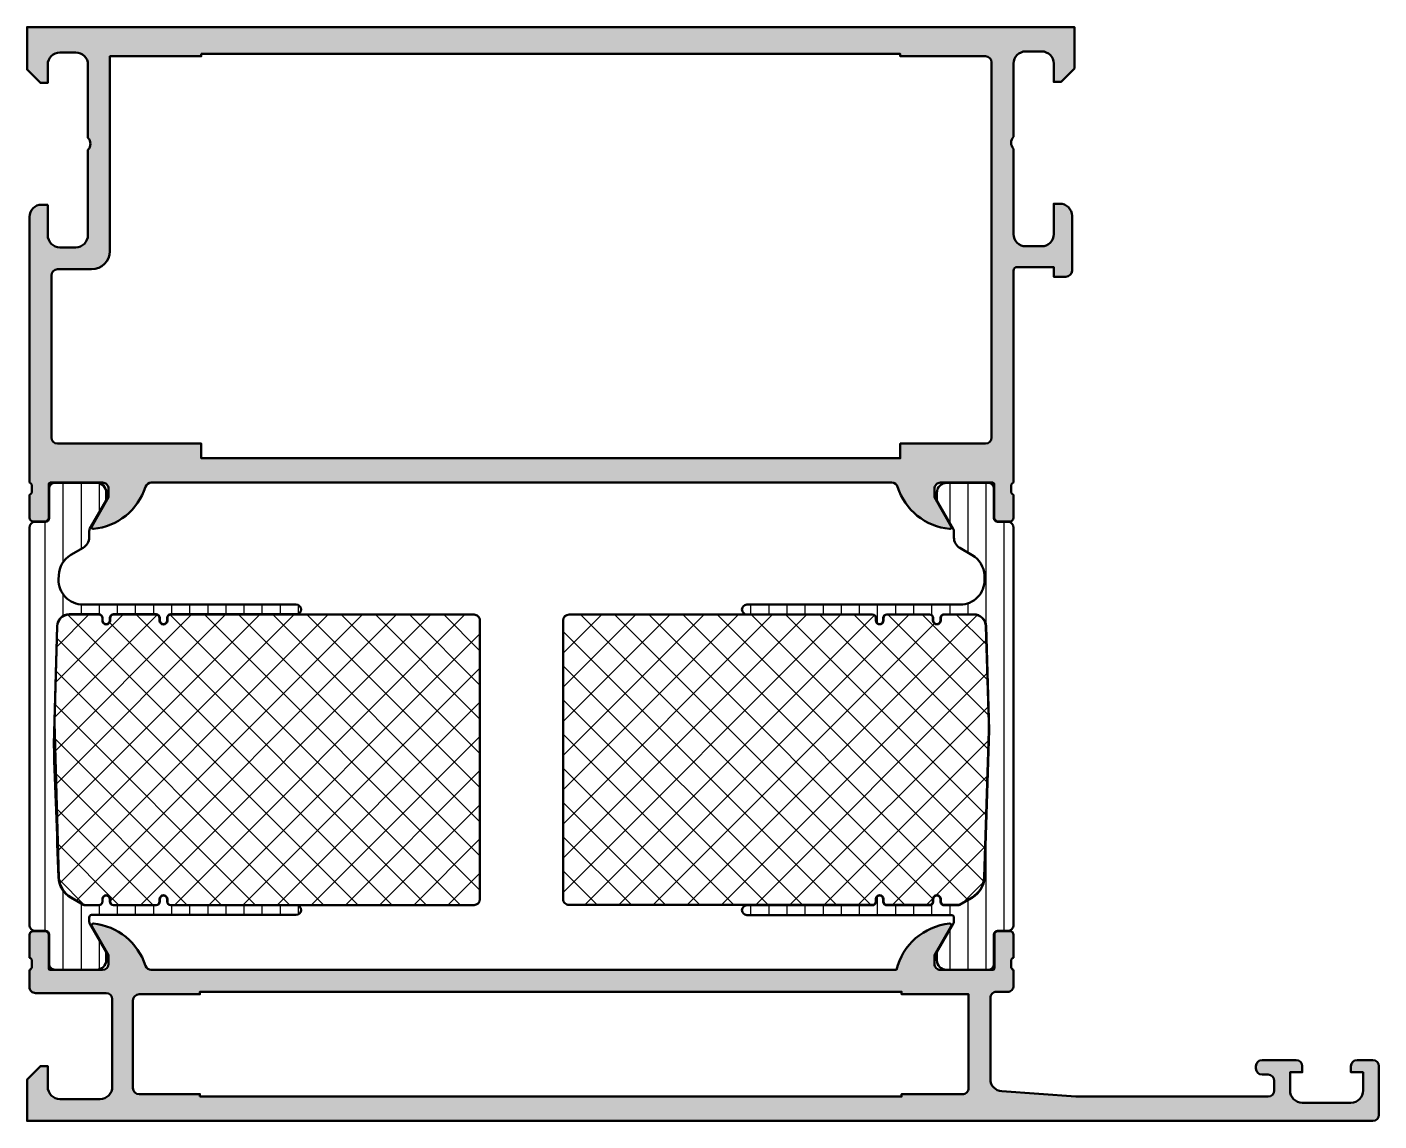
# Model space of a CAD drawing. Extents: x 0 to 111, y 0 to 90.
import ezdxf

# ---------------------------------------------------------------- set-up
doc = ezdxf.new("R2010")
doc.units = 0
for name, color, linetype, lineweight in [('0S-Alu contour', 7, 'Continuous', 50), ('0S-Alu hatch', 252, 'Continuous', 25), ('0S-Plastic contour', 254, 'Continuous', 50), ('0S-Plastic hatch', 253, 'Continuous', 25), ('0S-PT contour', 91, 'Continuous', 50), ('0S-PT hatch', 103, 'Continuous', 25)]:
    doc.layers.add(name, color=color, linetype=linetype, lineweight=lineweight)
pattern_1 = [(135, (0, 0), (-1.403165018917055, -1.403165018917055), []), (225, (0, 0), (1.403165018917055, -1.403165018917055), [])]
pattern_2 = [(90, (0, 0), (-1.4859, 0), [])]

# ---------------------------------------------------------------- blocks, each defined once
blk = doc.blocks.new('439180__CBE92415_C731_4061_A9BF_A82C3D3294A5_')
at = {"layer": '0S-PT hatch'}
h = blk.add_hatch(dxfattribs=at)
h.set_pattern_fill('ANSI37', color=256, scale=0.625, angle=90, style=0)
h.set_pattern_definition(pattern_1)
edge = h.paths.add_edge_path()
edge.add_arc((44.50010204430747, 41.09009735108887), 0.480000000000004, 90, 180)
edge.add_line((44.02010204430747, 41.09009735108887), (44.02010204430746, 18.2100973510888))
edge.add_arc((44.50010204430745, 18.2100973510888), 0.4799999999999969, 180, 270.0000000000008)
edge.add_line((44.50010204430746, 17.7300973510888), (69.40057523683448, 17.7300973510888))
edge.add_arc((69.40057523683448, 18.01009735108878), 0.2799999999999798, 269.9999999999971, 360)
edge.add_line((69.68057523683447, 18.01009735108878), (69.68057523683446, 18.21009735108876))
edge.add_ellipse((70.00057523683448, 18.21009735108873), major_axis=(-0.3200000000000216, 0), ratio=1, start_angle=180, end_angle=360, ccw=False)
edge.add_line((70.3205752368345, 18.2100973510887), (70.32057523683444, 18.01009735108899))
edge.add_arc((70.60057523683449, 18.0100973510889), 0.2800000000000438, 180, 269.9999999999971)
edge.add_line((70.60057523683447, 17.73009735108885), (74.10010224706438, 17.73009735108883))
edge.add_arc((74.10010224706441, 18.01009711256868), 0.2799997614798499, 269.9999999999971, 360)
edge.add_line((74.38010200854427, 18.0100971125687), (74.38010200854423, 18.21009711256861))
edge.add_ellipse((74.70010200854423, 18.21009711256859), major_axis=(-0.3200000000000216, 0), ratio=1, start_angle=180, end_angle=360, ccw=False)
edge.add_line((75.02010200854427, 18.21009711256856), (75.02010200854421, 18.01009711256876))
edge.add_arc((75.30010177002409, 18.01009711256868), 0.2799997614798713, 180, 269.9999999999971)
edge.add_line((75.30010177002407, 17.73009735108881), (76.46420317770217, 17.7300973510888))
edge.add_arc((76.4642031777022, 17.91009735072018), 0.1799999996313808, 269.999999999991, 299.9999946536829)
edge.add_line((76.55420316297217, 17.75421276996024), (77.5910056623737, 18.35281084309322))
edge.add_arc((76.60100582623764, 20.06754122827598), 1.979999992277381, 299.9999946536928, 358.2777913498891)
edge.add_line((78.58011142475274, 20.00803493159574), (78.97473175360605, 32.03275570889099))
edge.add_arc((69.000101562498, 32.36009735108833), 9.98000000000404, 358.1203748410039, 361.841750547219)
edge.add_line((78.9749459591177, 32.68084532583667), (78.71695718655997, 40.62224772644973))
edge.add_arc((77.73748801224716, 40.5901007745992), 0.9799965764951938, 1.879817944930423, 90.0001927834303)
edge.add_line((77.73748471484718, 41.57009735108885), (75.30010156250194, 41.57009735108888))
edge.add_arc((75.30010156250195, 41.2900973510889), 0.2799999999999869, 90.00000000000291, 180)
edge.add_line((75.02010156250196, 41.2900973510889), (75.02010156250196, 41.09009735108887))
edge.add_ellipse((74.70010156250198, 41.09009735108886), major_axis=(-0.3199999999999932, 0), ratio=1, start_angle=0, end_angle=180, ccw=False)
edge.add_line((74.38010156250199, 41.09009735108883), (74.380101562502, 41.29009735108884))
edge.add_arc((74.100101562502, 41.29009735108886), 0.2799999999999869, 0, 89.9999999999971)
edge.add_line((74.10010156250203, 41.57009735108885), (70.60057523683442, 41.57009735108885))
edge.add_arc((70.6005752368344, 41.29009735108886), 0.2799999999999869, 89.9999999999971, 180)
edge.add_line((70.32057523683442, 41.29009735108886), (70.32057523683444, 41.09009735108886))
edge.add_ellipse((70.00057523683445, 41.09009735108886), major_axis=(-0.3199999999999932, 0), ratio=1, start_angle=0, end_angle=180, ccw=False)
edge.add_line((69.68057523683446, 41.09009735108886), (69.68057523683446, 41.29009735108886))
edge.add_arc((69.40057523683446, 41.29009735108887), 0.2800000000000011, 0, 89.9999999999971)
edge.add_line((69.40057523683447, 41.57009735108887), (44.50010204430747, 41.57009735108887))
at = {"layer": '0S-PT contour', "color": 7}
for points in [[(44.02010204430747, 41.09009735108887), (44.02010204430746, 18.2100973510888)], [(69.40057523683447, 41.57009735108887), (44.50010204430747, 41.57009735108887)], [(69.68057523683446, 41.09009735108886), (69.68057523683446, 41.29009735108886)], [(70.32057523683442, 41.29009735108886), (70.32057523683444, 41.09009735108886)], [(74.10010156250203, 41.57009735108885), (70.60057523683442, 41.57009735108885)], [(74.38010156250199, 41.09009735108883), (74.380101562502, 41.29009735108884)], [(75.02010156250196, 41.2900973510889), (75.02010156250196, 41.09009735108887)], [(77.73748471484718, 41.57009735108885), (75.30010156250194, 41.57009735108888)], [(78.9749459591177, 32.68084532583667), (78.71695718655997, 40.62224772644973)], [(78.58011142475274, 20.00803493159574), (78.97473175360605, 32.03275570889099)], [(69.68057523683447, 18.01009735108878), (69.68057523683446, 18.21009735108876)], [(70.3205752368345, 18.2100973510887), (70.32057523683444, 18.01009735108899)], [(74.38010200854427, 18.0100971125687), (74.38010200854423, 18.21009711256861)], [(75.02010200854427, 18.21009711256856), (75.02010200854421, 18.01009711256876)], [(76.55420316297217, 17.75421276996024), (77.5910056623737, 18.35281084309322)], [(44.50010204430746, 17.7300973510888), (69.40057523683448, 17.7300973510888)], [(70.60057523683447, 17.73009735108885), (74.10010224706438, 17.73009735108883)], [(75.30010177002407, 17.73009735108881), (76.46420317770217, 17.7300973510888)]]:
    blk.add_lwpolyline(points, dxfattribs=at)
for centre, radius, start, end in [((44.50010204430747, 41.09009735108887), 0.480000000000004, 90, 180), ((69.40057523683446, 41.29009735108887), 0.2800000000000011, 0, 89.9999999999971), ((70.6005752368344, 41.29009735108886), 0.2799999999999869, 89.9999999999971, 180), ((74.100101562502, 41.29009735108886), 0.2799999999999869, 0, 89.9999999999971), ((75.30010156250195, 41.2900973510889), 0.2799999999999869, 90.00000000000291, 180), ((77.73748801224716, 40.5901007745992), 0.9799965764951938, 1.879817944930423, 90.0001927834303), ((69.000101562498, 32.36009735108833), 9.98000000000404, 358.1203748410039, 1.841750547219055), ((76.60100582623764, 20.06754122827598), 1.979999992277381, 299.9999946536928, 358.2777913498891), ((44.50010204430745, 18.2100973510888), 0.4799999999999969, 180, 270.0000000000008), ((69.40057523683448, 18.01009735108878), 0.2799999999999798, 269.9999999999971, 0), ((70.60057523683449, 18.0100973510889), 0.2800000000000438, 180, 269.9999999999971), ((74.10010224706441, 18.01009711256868), 0.2799997614798499, 269.9999999999971, 0), ((75.30010177002409, 18.01009711256868), 0.2799997614798713, 180, 269.9999999999971), ((76.4642031777022, 17.91009735072018), 0.1799999996313808, 269.999999999991, 299.9999946536829)]:
    blk.add_arc(centre, radius, start, end, dxfattribs=at)
at = {"layer": '0S-PT contour', "color": 7, "extrusion": (0, 0, -1)}
for centre, radius, start, end in [((-70.00057523683445, 41.09009735108886), 0.3199999999999932, 180, 0), ((-74.70010156250198, 41.09009735108886), 0.3199999999999932, 180, 0), ((-70.00057523683448, 18.21009735108873), 0.3200000000000216, 0, 180), ((-74.70010200854423, 18.21009711256859), 0.3200000000000216, 0, 180)]:
    blk.add_arc(centre, radius, start, end, dxfattribs=at)
blk = doc.blocks.new('284257__4CA5F67C_CF8A_4537_9627_9097D43C8F19___2813E463_4552_4F6F_89C4_DAB50257DE50_')
at = {"layer": '0S-Plastic hatch'}
h = blk.add_hatch(dxfattribs=at)
h.set_pattern_fill('ANSI31', color=256, scale=0.4680000000000001, angle=45, style=0)
h.set_pattern_definition(pattern_2)
edge = h.paths.add_edge_path()
edge.add_line((81.0001143032988, 48.68365818271644), (81.0001143032988, 16.10362672455657))
edge.add_ellipse((80.50011430329879, 16.10362672455657), major_axis=(-0.5000000000000142, 0), ratio=1, start_angle=89.9999999999983, end_angle=180, ccw=False)
edge.add_line((80.50011430329877, 15.60362672455655), (79.68978297283503, 15.60362672455657))
edge.add_arc((79.68978297283503, 15.30362672455667), 0.2999999999998941, 90, 180.0079246230968)
edge.add_line((79.38978297570462, 15.30358523132734), (79.39011490406305, 12.90371160901876))
edge.add_ellipse((78.8901149088455, 12.90364245363656), major_axis=(-0.5000000000000169, 0), ratio=1, start_angle=90.00000000000489, end_angle=180.0079246230509, ccw=False)
edge.add_line((78.89011490884555, 12.40364245363653), (75.5001143032989, 12.40364245363648))
edge.add_ellipse((75.5001143032989, 13.20364245363655), major_axis=(-0.8000000000000664, 0), ratio=1, start_angle=0, end_angle=90, ccw=False)
edge.add_line((74.70011430329883, 13.20364245363654), (74.70011430329883, 13.8536424536368))
edge.add_line((74.70011430329883, 13.8536424536368), (76.03742415680833, 16.16993106537802))
edge.add_arc((75.60011430279465, 16.41233587574759), 0.5000000005077692, 330.9999999999702, 360)
edge.add_line((76.10011430330242, 16.41233587575384), (76.10011430329877, 16.70364245363914))
edge.add_arc((75.90011430329884, 16.70364245363663), 0.1999999999999318, 0, 90)
edge.add_line((75.90011430329884, 16.90364245363657), (59.10058797763125, 16.90364245363653))
edge.add_ellipse((59.10058797763125, 17.30364245363652), major_axis=(-0.3999999999999986, 0), ratio=1, start_angle=-90, end_angle=90, ccw=False)
edge.add_line((59.10058797763125, 17.70364245363652), (69.4005879776313, 17.7036424536366))
edge.add_arc((69.4005879776313, 18.00364245363659), 0.2999999999999971, 270, 360)
edge.add_line((69.7005879776313, 18.00364245363661), (69.70058797763129, 18.2036424536365))
edge.add_ellipse((70.0005879776313, 18.20364245363647), major_axis=(-0.3000000000000114, 0), ratio=1, start_angle=180, end_angle=360, ccw=False)
edge.add_line((70.30058797763131, 18.20364245363645), (70.30058797763125, 18.00364245363666))
edge.add_arc((70.6005879776313, 18.00364245363658), 0.300000000000054, 180, 270)
edge.add_line((70.6005879776313, 17.70364245363652), (74.10011498786122, 17.70364245363652))
edge.add_arc((74.10011498786123, 18.00364221511636), 0.2999997614798389, 269.9999999999973, 360)
edge.add_line((74.40011474934107, 18.00364221511638), (74.40011474934106, 18.20364221511631))
edge.add_ellipse((74.70011474934107, 18.20364221511629), major_axis=(-0.3000000000000114, 0), ratio=1, start_angle=180, end_angle=360, ccw=False)
edge.add_line((75.00011474934108, 18.20364221511627), (75.00011474934102, 18.00364221511655))
edge.add_arc((75.3001145108209, 18.00364221511646), 0.2999997614798815, 180, 270)
edge.add_line((75.3001145108209, 17.70364245363658), (76.46421591849906, 17.70364245363658))
edge.add_arc((76.46421591849905, 17.90364245326797), 0.1999999996313875, 270.0000000000041, 299.9999946536939)
edge.add_line((76.56421590215287, 17.73043736349924), (77.60101840155431, 18.32903543663213))
edge.add_arc((76.60101856703447, 20.0610863308237), 1.999999992277378, 299.9999946536917, 357.9637473925277)
edge.add_line((78.59975564952482, 19.99002266790446), (78.99601624437926, 32.06738315805814))
edge.add_line((78.99601624437926, 32.06738315805814), (78.73671442985162, 40.6181406194266))
edge.add_arc((77.73725248685393, 40.58534085571559), 1.000000000000101, 1.879625156920202, 90.00000000000081)
edge.add_line((77.73725248685392, 41.58534085571569), (75.29986935120444, 41.5853408557156))
edge.add_arc((75.29986935120445, 41.28534085571564), 0.2999999999999687, 90.00000000000273, 180)
edge.add_line((74.99986935120448, 41.28534085571564), (74.99986935120448, 41.0853408557156))
edge.add_ellipse((74.69998478437545, 41.08522568193469), major_axis=(-0.2998845889458637, 0), ratio=1, start_angle=0.5557672758747003, end_angle=180.022005037807, ccw=False)
edge.add_line((74.40011430329882, 41.08231685638211), (74.40011430329884, 41.28364245363656))
edge.add_arc((74.10011430329884, 41.28364245363656), 0.2999999999999971, 0, 89.99999999999729)
edge.add_line((74.10011430329885, 41.58364245363656), (70.60058815139797, 41.58364245363663))
edge.add_arc((70.60058815139797, 41.28364227986987), 0.3000001737667475, 90, 179.9999668014863)
edge.add_line((70.30058797763128, 41.2836424536366), (70.30058797763125, 41.08364245363658))
edge.add_ellipse((70.00058797763127, 41.08364245363659), major_axis=(-0.2999999999999829, 0), ratio=1, start_angle=0, end_angle=180, ccw=False)
edge.add_line((69.70058797763129, 41.08364245363659), (69.70058797763129, 41.28364245363657))
edge.add_arc((69.40058797763128, 41.28364245363658), 0.2999999999999971, 0, 89.99999999999729)
edge.add_line((69.4005879776313, 41.58364245363658), (59.10058797763125, 41.58364245363659))
edge.add_ellipse((59.10058797763125, 41.98364245363658), major_axis=(-0.3999999999999915, 0), ratio=1, start_angle=-90, end_angle=90, ccw=False)
edge.add_line((59.10058797763125, 42.38364245363658), (76.6122528909991, 42.38364245363646))
edge.add_arc((76.61225289099913, 44.38364245363652), 2.000000000000056, 269.9999999999992, 361.8796251590081)
edge.add_line((78.61117677699195, 44.44924198113137), (78.60011430329875, 44.78633347779246))
edge.add_arc((76.60101855931532, 44.72619857621721), 2.000000000000033, 1.722997710516909, 60.00000552362334)
edge.add_line((77.60101839233626, 46.45824948019153), (76.60011438678833, 47.03612154857085))
edge.add_ellipse((77.10011430329875, 47.90214700055795), major_axis=(-0.9999999999999483, 0), ratio=1, start_angle=0, end_angle=60.00000552362428, ccw=False)
edge.add_line((76.10011430329881, 47.90214700056615), (76.10011430330269, 48.37494903162452))
edge.add_arc((75.60011430318077, 48.37494903162858), 0.500000000121915, 0, 29.00000000000718)
edge.add_line((76.03742415685707, 48.61735384181091), (74.70011430329878, 50.93364245363662))
edge.add_line((74.70011430329878, 50.93364245363662), (74.70011430329878, 51.58364245363646))
edge.add_ellipse((75.50011430329874, 51.5836424536365), major_axis=(-0.7999999999999688, 0), ratio=1, start_angle=269.999999999999, end_angle=360, ccw=False)
edge.add_line((75.50011430329876, 52.38364245363646), (78.89011491362793, 52.38364245363651))
edge.add_ellipse((78.89011491362793, 51.88364245363649), major_axis=(-0.5000000000000285, 0), ratio=1, start_angle=179.9920752627074, end_angle=270, ccw=False)
edge.add_line((79.39011490884535, 51.88357329725786), (79.38978297570455, 49.48369967654354))
edge.add_arc((79.6897829728349, 49.48365818271636), 0.2999999999999337, 179.9920752627072, 270)
edge.add_line((79.6897829728349, 49.18365818271642), (80.50011430329886, 49.18365818271642))
edge.add_ellipse((80.50011430329883, 48.68365818271644), major_axis=(-0.4999999999999645, 0), ratio=1, start_angle=180, end_angle=269.99999999999676, ccw=False)
at = {"layer": '0S-Plastic contour', "color": 7}
for points in [[(75.50011430329876, 52.38364245363646), (78.89011491362793, 52.38364245363651)], [(76.03742415685707, 48.61735384181091), (74.70011430329878, 50.93364245363662), (74.70011430329878, 51.58364245363646)], [(79.39011490884535, 51.88357329725786), (79.38978297570455, 49.48369967654354)], [(79.6897829728349, 49.18365818271642), (80.50011430329886, 49.18365818271642)], [(76.10011430329881, 47.90214700056615), (76.10011430330269, 48.37494903162452)], [(81.0001143032988, 48.68365818271644), (81.0001143032988, 16.10362672455657)], [(77.60101839233626, 46.45824948019153), (76.60011438678833, 47.03612154857085)], [(78.61117677699195, 44.44924198113137), (78.60011430329875, 44.78633347779246)], [(59.10058797763125, 42.38364245363658), (76.6122528909991, 42.38364245363646)], [(69.4005879776313, 41.58364245363658), (59.10058797763125, 41.58364245363659)], [(69.70058797763129, 41.08364245363659), (69.70058797763129, 41.28364245363657)], [(70.30058797763128, 41.2836424536366), (70.30058797763125, 41.08364245363658)], [(74.10011430329885, 41.58364245363656), (70.60058815139797, 41.58364245363663)], [(74.40011430329882, 41.08231685638211), (74.40011430329884, 41.28364245363656)], [(74.99986935120448, 41.28534085571564), (74.99986935120448, 41.0853408557156)], [(77.73725248685392, 41.58534085571569), (75.29986935120444, 41.5853408557156)], [(78.59975564952482, 19.99002266790446), (78.99601624437926, 32.06738315805814), (78.73671442985162, 40.6181406194266)], [(69.7005879776313, 18.00364245363661), (69.70058797763129, 18.2036424536365)], [(70.30058797763131, 18.20364245363645), (70.30058797763125, 18.00364245363666)], [(74.40011474934107, 18.00364221511638), (74.40011474934106, 18.20364221511631)], [(75.00011474934108, 18.20364221511627), (75.00011474934102, 18.00364221511655)], [(76.56421590215287, 17.73043736349924), (77.60101840155431, 18.32903543663213)], [(59.10058797763125, 17.70364245363652), (69.4005879776313, 17.7036424536366)], [(75.90011430329884, 16.90364245363657), (59.10058797763125, 16.90364245363653)], [(70.6005879776313, 17.70364245363652), (74.10011498786122, 17.70364245363652)], [(75.3001145108209, 17.70364245363658), (76.46421591849906, 17.70364245363658)], [(76.10011430330242, 16.41233587575384), (76.10011430329877, 16.70364245363914)], [(74.70011430329883, 13.20364245363654), (74.70011430329883, 13.8536424536368), (76.03742415680833, 16.16993106537802)], [(80.50011430329877, 15.60362672455655), (79.68978297283503, 15.60362672455657)], [(79.38978297570462, 15.30358523132734), (79.39011490406305, 12.90371160901876)], [(78.89011490884555, 12.40364245363653), (75.5001143032989, 12.40364245363648)]]:
    blk.add_lwpolyline(points, dxfattribs=at)
at = {"layer": '0S-Plastic contour', "color": 7, "extrusion": (0, 0, -1)}
for centre, radius, start, end in [((-75.50011430329874, 51.5836424536365), 0.7999999999999688, 0, 90.00000000000102), ((-78.89011491362793, 51.88364245363649), 0.5000000000000285, 90, 180.0079247372927), ((-80.50011430329883, 48.68365818271644), 0.4999999999999645, 90.00000000000325, 180), ((-77.10011430329875, 47.90214700055795), 0.9999999999999483, 299.9999944763757, 0), ((-59.10058797763125, 41.98364245363658), 0.3999999999999915, 270, 90), ((-70.00058797763127, 41.08364245363659), 0.2999999999999829, 180, 0), ((-74.69998478437545, 41.08522568193469), 0.2998845889458637, 179.977994962193, 359.4442327241253), ((-70.0005879776313, 18.20364245363647), 0.3000000000000114, 0, 180), ((-74.70011474934107, 18.20364221511629), 0.3000000000000114, 0, 180), ((-59.10058797763125, 17.30364245363652), 0.3999999999999986, 270, 90), ((-80.50011430329879, 16.10362672455657), 0.5000000000000142, 180, 270.0000000000017), ((-75.5001143032989, 13.20364245363655), 0.8000000000000664, 270, 0), ((-78.8901149088455, 12.90364245363656), 0.5000000000000169, 179.9920753769491, 269.9999999999951)]:
    blk.add_arc(centre, radius, start, end, dxfattribs=at)
at = {"layer": '0S-Plastic contour', "color": 7}
for centre, radius, start, end in [((79.6897829728349, 49.48365818271636), 0.2999999999999337, 179.9920752627072, 270), ((75.60011430318077, 48.37494903162858), 0.500000000121915, 0, 29.00000000000718), ((76.60101855931532, 44.72619857621721), 2.000000000000033, 1.722997710516909, 60.00000552362334), ((76.61225289099913, 44.38364245363652), 2.000000000000056, 269.9999999999992, 1.879625159008134), ((69.40058797763128, 41.28364245363658), 0.2999999999999971, 0, 89.99999999999729), ((70.60058815139797, 41.28364227986987), 0.3000001737667475, 90, 179.9999668014863), ((74.10011430329884, 41.28364245363656), 0.2999999999999971, 0, 89.99999999999729), ((75.29986935120445, 41.28534085571564), 0.2999999999999687, 90.00000000000273, 180), ((77.73725248685393, 40.58534085571559), 1.000000000000101, 1.879625156920202, 90.00000000000081), ((76.60101856703447, 20.0610863308237), 1.999999992277378, 299.9999946536917, 357.9637473925277), ((69.4005879776313, 18.00364245363659), 0.2999999999999971, 270, 0), ((70.6005879776313, 18.00364245363658), 0.300000000000054, 180, 270), ((74.10011498786123, 18.00364221511636), 0.2999997614798389, 269.9999999999973, 0), ((75.3001145108209, 18.00364221511646), 0.2999997614798815, 180, 270), ((75.90011430329884, 16.70364245363663), 0.1999999999999318, 0, 90), ((76.46421591849905, 17.90364245326797), 0.1999999996313875, 270.0000000000041, 299.9999946536939), ((75.60011430279465, 16.41233587574759), 0.5000000005077692, 330.9999999999702, 0), ((79.68978297283503, 15.30362672455667), 0.2999999999998941, 90, 180.0079246230968)]:
    blk.add_arc(centre, radius, start, end, dxfattribs=at)
blk = doc.blocks.new('439180__2354F98F_A132_4ADD_9F94_4136A7628D00_')
at = {"layer": '0S-PT hatch'}
h = blk.add_hatch(dxfattribs=at)
h.set_pattern_fill('ANSI37', color=256, scale=0.625, angle=90, style=0)
h.set_pattern_definition(pattern_1)
edge = h.paths.add_edge_path()
edge.add_line((37.18214001918626, 41.08368987737298), (37.18214001918627, 18.20368987737291))
edge.add_ellipse((36.70214001918626, 18.20368987737293), major_axis=(-0.480000000000011, 0), ratio=1, start_angle=90, end_angle=180, ccw=False)
edge.add_line((36.70214001918626, 17.72368987737292), (11.80166682665924, 17.72368987737291))
edge.add_ellipse((11.80166682665924, 18.0036898773729), major_axis=(-0.2799999999999905, 0), ratio=1, start_angle=0, end_angle=90.00000000000068, ccw=False)
edge.add_line((11.52166682665925, 18.0036898773729), (11.52166682665925, 18.20368987737294))
edge.add_arc((11.20166682665924, 18.20368987737289), 0.3200000000000092, 0, 180)
edge.add_line((10.88166682665923, 18.20368987737283), (10.88166682665929, 18.00368987737305))
edge.add_ellipse((10.60166682665924, 18.00368987737297), major_axis=(-0.2800000000000526, 0), ratio=1, start_angle=90.00000000000028, end_angle=180, ccw=False)
edge.add_line((10.60166682665924, 17.72368987737292), (7.102139816429328, 17.72368987737291))
edge.add_ellipse((7.10213981642933, 18.00368963885276), major_axis=(-0.2799997614798499, 0), ratio=1, start_angle=0, end_angle=89.99999999999972, ccw=False)
edge.add_line((6.82214005494948, 18.00368963885276), (6.82214005494948, 18.20368963885277))
edge.add_arc((6.502140054949471, 18.20368963885271), 0.3200000000000092, 0, 180)
edge.add_line((6.182140054949462, 18.20368963885266), (6.18214005494952, 18.00368963885287))
edge.add_ellipse((5.902140293469642, 18.00368963885279), major_axis=(-0.2799997614798775, 0), ratio=1, start_angle=90, end_angle=180, ccw=False)
edge.add_line((5.902140293469642, 17.72368987737292), (4.738038885791553, 17.72368987737292))
edge.add_ellipse((4.738038885791543, 17.9036898770043), major_axis=(-0.1799999996313808, 0), ratio=1, start_angle=60.00000534630931, end_angle=90.00000000000313, ccw=False)
edge.add_line((4.648038900521552, 17.74780529624437), (3.611236401120019, 18.34640336937734))
edge.add_ellipse((4.60123623725604, 20.0611337545601), major_axis=(-1.979999992277359, 0), ratio=1, start_angle=2.037914385525198, end_angle=60.000005346308285, ccw=False)
edge.add_line((2.622488566983952, 19.99072333763818), (2.259120682972634, 32.69324249766313))
edge.add_line((2.259120682972634, 32.69324249766313), (2.48528535939044, 40.61585491362116))
edge.add_ellipse((3.464757365342292, 40.58368987737288), major_axis=(-0.9800000000001013, 0), ratio=1, start_angle=269.99999999999994, end_angle=358.1191307489187, ccw=False)
edge.add_line((3.464757365342293, 41.56368987737298), (5.902140500991791, 41.56368987737298))
edge.add_ellipse((5.902140500991785, 41.28368987737302), major_axis=(-0.2799999999999656, 0), ratio=1, start_angle=180, end_angle=269.9999999999989, ccw=False)
edge.add_line((6.182140500991755, 41.28368987737301), (6.182140500991755, 41.08368987737295))
edge.add_arc((6.502140500991735, 41.08368987737295), 0.3199999999999807, 180, 360)
edge.add_line((6.822140500991716, 41.08368987737295), (6.822140500991719, 41.28368987737299))
edge.add_ellipse((7.102140500991712, 41.28368987737299), major_axis=(-0.2799999999999931, 0), ratio=1, start_angle=270.00000000000074, end_angle=360, ccw=False)
edge.add_line((7.102140500991708, 41.56368987737298), (10.60166682665929, 41.56368987737297))
edge.add_ellipse((10.6016668266593, 41.28368987737299), major_axis=(-0.2799999999999869, 0), ratio=1, start_angle=180, end_angle=270.00000000000074, ccw=False)
edge.add_line((10.88166682665929, 41.28368987737299), (10.88166682665929, 41.08368987737297))
edge.add_arc((11.20166682665927, 41.08368987737297), 0.3199999999999807, 180, 360)
edge.add_line((11.52166682665925, 41.08368987737297), (11.52166682665925, 41.28368987737299))
edge.add_ellipse((11.80166682665924, 41.28368987737299), major_axis=(-0.2799999999999922, 0), ratio=1, start_angle=269.99999999999744, end_angle=360, ccw=False)
edge.add_line((11.80166682665926, 41.56368987737298), (36.70214001918626, 41.56368987737297))
edge.add_ellipse((36.70214001918628, 41.08368987737299), major_axis=(-0.4799999999999827, 0), ratio=1, start_angle=180, end_angle=270.0000000000017, ccw=False)
at = {"layer": '0S-PT contour', "color": 7}
for points in [[(3.464757365342293, 41.56368987737298), (5.902140500991791, 41.56368987737298)], [(6.182140500991755, 41.28368987737301), (6.182140500991755, 41.08368987737295)], [(6.822140500991716, 41.08368987737295), (6.822140500991719, 41.28368987737299)], [(7.102140500991708, 41.56368987737298), (10.60166682665929, 41.56368987737297)], [(10.88166682665929, 41.28368987737299), (10.88166682665929, 41.08368987737297)], [(11.52166682665925, 41.08368987737297), (11.52166682665925, 41.28368987737299)], [(11.80166682665926, 41.56368987737298), (36.70214001918626, 41.56368987737297)], [(37.18214001918626, 41.08368987737298), (37.18214001918627, 18.20368987737291)], [(2.622488566983952, 19.99072333763818), (2.259120682972634, 32.69324249766313), (2.48528535939044, 40.61585491362116)], [(4.648038900521552, 17.74780529624437), (3.611236401120019, 18.34640336937734)], [(6.182140054949462, 18.20368963885266), (6.18214005494952, 18.00368963885287)], [(6.82214005494948, 18.00368963885276), (6.82214005494948, 18.20368963885277)], [(10.88166682665923, 18.20368987737283), (10.88166682665929, 18.00368987737305)], [(11.52166682665925, 18.0036898773729), (11.52166682665925, 18.20368987737294)], [(5.902140293469642, 17.72368987737292), (4.738038885791553, 17.72368987737292)], [(10.60166682665924, 17.72368987737292), (7.102139816429328, 17.72368987737291)], [(36.70214001918626, 17.72368987737292), (11.80166682665924, 17.72368987737291)]]:
    blk.add_lwpolyline(points, dxfattribs=at)
at = {"layer": '0S-PT contour', "color": 7, "extrusion": (0, 0, -1)}
for centre, radius, start, end in [((-3.464757365342292, 40.58368987737288), 0.9800000000001013, 1.880869251081301, 90.00000000000007), ((-5.902140500991785, 41.28368987737302), 0.2799999999999656, 90.0000000000011, 180), ((-7.102140500991712, 41.28368987737299), 0.2799999999999931, 0, 89.99999999999928), ((-10.6016668266593, 41.28368987737299), 0.2799999999999869, 89.99999999999928, 180), ((-11.80166682665924, 41.28368987737299), 0.2799999999999922, 0, 90.00000000000254), ((-36.70214001918628, 41.08368987737299), 0.4799999999999827, 89.99999999999831, 180), ((-4.60123623725604, 20.0611337545601), 1.979999992277359, 299.9999946536917, 357.9620856144748), ((-5.902140293469642, 18.00368963885279), 0.2799997614798775, 180, 270), ((-7.10213981642933, 18.00368963885276), 0.2799997614798499, 270.0000000000003, 0), ((-10.60166682665924, 18.00368987737297), 0.2800000000000526, 180, 269.9999999999997), ((-11.80166682665924, 18.0036898773729), 0.2799999999999905, 269.9999999999993, 0), ((-36.70214001918626, 18.20368987737293), 0.4800000000000111, 180, 270), ((-4.738038885791543, 17.9036898770043), 0.1799999996313808, 269.9999999999969, 299.9999946536907)]:
    blk.add_arc(centre, radius, start, end, dxfattribs=at)
at = {"layer": '0S-PT contour', "color": 7}
for centre, radius, start, end in [((6.502140500991735, 41.08368987737295), 0.3199999999999807, 180, 0), ((11.20166682665927, 41.08368987737297), 0.3199999999999807, 180, 0), ((6.502140054949471, 18.20368963885271), 0.3200000000000092, 0, 180), ((11.20166682665924, 18.20368987737289), 0.3200000000000092, 0, 180)]:
    blk.add_arc(centre, radius, start, end, dxfattribs=at)
blk = doc.blocks.new('284257__CEEB3D72_3706_43A6_B25E_BE70467C201C___FA951F8F_7983_479E_BDDA_417FF3A299D3_')
at = {"layer": '0S-Plastic hatch'}
h = blk.add_hatch(dxfattribs=at)
h.set_pattern_fill('ANSI31', color=256, scale=0.4680000000000001, angle=45, style=0)
h.set_pattern_definition(pattern_2)
edge = h.paths.add_edge_path()
edge.add_line((4.600101479012338, 47.04257644602313), (3.599197473464421, 46.46470437764381))
edge.add_arc((4.599197306485367, 44.73265347366949), 2.000000000000043, 119.9999944763768, 178.2770022894831)
edge.add_line((2.600101562501926, 44.79278837524474), (2.589039088808741, 44.45569687858354))
edge.add_arc((4.587962974801576, 44.39009735108879), 2.000000000000057, 178.1203748409949, 270.0000000000004)
edge.add_line((4.587962974801589, 42.39009735108873), (22.09962788816943, 42.39009735108885))
edge.add_ellipse((22.09962788816942, 41.99009735108885), major_axis=(-0.3999999999999915, 0), ratio=1, start_angle=89.99999999999898, end_angle=269.999999999999, ccw=False)
edge.add_line((22.09962788816941, 41.59009735108886), (11.79962788816938, 41.59009735108886))
edge.add_arc((11.79962788816938, 41.29009735108886), 0.2999999999999971, 90, 180)
edge.add_line((11.49962788816938, 41.29009735108886), (11.49962788816938, 41.09009735108886))
edge.add_ellipse((11.1996278881694, 41.09009735108886), major_axis=(-0.2999999999999829, 0), ratio=1, start_angle=0, end_angle=180, ccw=False)
edge.add_line((10.89962788816941, 41.09009735108886), (10.89962788816941, 41.29009735108886))
edge.add_arc((10.59962788816942, 41.29009735108885), 0.29999999999999, 0, 90.00000000000033)
edge.add_line((10.59962788816942, 41.59009735108884), (7.100101562501836, 41.59009735108884))
edge.add_arc((7.100101562501841, 41.29009735108883), 0.2999999999999971, 90.00000000000102, 180)
edge.add_line((6.800101562501844, 41.29009735108884), (6.800101562501847, 41.09009735108884))
edge.add_ellipse((6.500101562501864, 41.09009735108884), major_axis=(-0.2999999999999829, 0), ratio=1, start_angle=0, end_angle=180, ccw=False)
edge.add_line((6.200101562501881, 41.09009735108884), (6.200101562501881, 41.29009735108888))
edge.add_arc((5.900101562501912, 41.29009735108888), 0.2999999999999687, 0, 89.99999999999797)
edge.add_line((5.900101562501923, 41.59009735108885), (3.462718426852454, 41.59009735108893))
edge.add_arc((3.462718426852419, 40.59009735108883), 1.000000000000099, 89.99999999999801, 178.1203748409627)
edge.add_line((2.46325648385595, 40.62289711483678), (2.190912333450569, 30.92552675741085))
edge.add_arc((1841.318157363059, 93.49086596562775), 1840.191143626237, 181.9483958961053, 182.2880826165981)
edge.add_arc((4.595322556088067, 20.07179498682883), 2.001753992312224, 181.3926263007283, 240.1569301089643)
edge.add_line((3.599197464195096, 18.335490334114), (4.635999963647769, 17.73689226095151))
edge.add_arc((4.735999947301575, 17.91009735072024), 0.199999999631384, 240.0000053463088, 270)
edge.add_line((4.735999947301575, 17.71009735108885), (5.900101354979764, 17.71009735108885))
edge.add_arc((5.900101354979764, 18.01009711256874), 0.2999997614798815, 270, 360)
edge.add_line((6.200101116459645, 18.01009711256882), (6.200101116459588, 18.2100971125686))
edge.add_ellipse((6.5001011164596, 18.21009711256863), major_axis=(-0.3000000000000114, 0), ratio=1, start_angle=180, end_angle=360, ccw=False)
edge.add_line((6.800101116459611, 18.21009711256866), (6.800101116459611, 18.01009711256867))
edge.add_arc((7.100100877939457, 18.01009711256867), 0.299999761479846, 180, 270.0000000000002)
edge.add_line((7.100100877939458, 17.71009735108882), (10.59962788816936, 17.71009735108884))
edge.add_arc((10.59962788816936, 18.01009735108889), 0.300000000000054, 270.0000000000003, 360)
edge.add_line((10.89962788816941, 18.01009735108898), (10.89962788816936, 18.21009735108878))
edge.add_ellipse((11.19962788816937, 18.2100973510888), major_axis=(-0.3000000000000114, 0), ratio=1, start_angle=180, end_angle=360, ccw=False)
edge.add_line((11.49962788816938, 18.21009735108884), (11.49962788816938, 18.01009735108886))
edge.add_arc((11.79962788816937, 18.01009735108886), 0.2999999999999918, 180, 269.9999999999993)
edge.add_line((11.79962788816937, 17.71009735108887), (22.09962788816941, 17.7100973510888))
edge.add_ellipse((22.09962788816942, 17.3100973510888), major_axis=(-0.3999999999999986, 0), ratio=1, start_angle=90.00000000000199, end_angle=270.00000000000205, ccw=False)
edge.add_line((22.09962788816944, 16.9100973510888), (5.30010156250184, 16.91009735108884))
edge.add_arc((5.30010156250184, 16.71009735108892), 0.1999999999999247, 90, 180)
edge.add_line((5.100101562501915, 16.71009735109144), (5.100101562498247, 16.41879077320614))
edge.add_arc((5.600101563006035, 16.41879077319984), 0.5000000005077876, 180, 209.0000000000231)
edge.add_line((5.162791708992314, 16.17638596283032), (6.500101562501836, 13.86009735108907))
edge.add_line((6.500101562501836, 13.86009735108907), (6.500101562501836, 13.21009735108881))
edge.add_ellipse((5.700101562501779, 13.21009735108881), major_axis=(-0.8000000000000566, 0), ratio=1, start_angle=89.9999999999992, end_angle=180, ccw=False)
edge.add_line((5.700101562501767, 12.41009735108875), (2.31010095695514, 12.41009735108881))
edge.add_ellipse((2.310100956955146, 12.91009735108881), major_axis=(-0.5, 0), ratio=1, start_angle=-0.007924623050882929, end_angle=89.99999999999932, ccw=False)
edge.add_line((1.810100961737613, 12.91016650647103), (1.810432890096049, 15.31004012877961))
edge.add_arc((1.510432892965633, 15.31008162200894), 0.2999999999998959, 359.9920753769031, 450.000000000001)
edge.add_line((1.510432892965628, 15.61008162200884), (0.700101562501899, 15.61008162200883))
edge.add_ellipse((0.7001015625018895, 16.11008162200883), major_axis=(-0.5000000000000071, 0), ratio=1, start_angle=0, end_angle=90.00000000000108, ccw=False)
edge.add_line((0.2001015625018818, 16.11008162200883), (0.2001015625018816, 48.69011308016871))
edge.add_ellipse((0.7001015625018419, 48.69011308016872), major_axis=(-0.4999999999999603, 0), ratio=1, start_angle=270.00000000000057, end_angle=360, ccw=False)
edge.add_line((0.7001015625018373, 49.19011308016868), (1.510432892965742, 49.1901130801687))
edge.add_arc((1.510432892965736, 49.49011308016863), 0.2999999999999332, 270.0000000000012, 360.0079247372927)
edge.add_line((1.810432890096106, 49.49015457399581), (1.810100956955319, 51.89002819471014))
edge.add_ellipse((2.310100952172725, 51.89009735108878), major_axis=(-0.5000000000000105, 0), ratio=1, start_angle=-90.00000000000142, end_angle=0.007924737292682948, ccw=False)
edge.add_line((2.310100952172737, 52.39009735108879), (5.700101562501909, 52.39009735108873))
edge.add_ellipse((5.700101562501893, 51.59009735108874), major_axis=(-0.7999999999999972, 0), ratio=1, start_angle=180, end_angle=269.99999999999886, ccw=False)
edge.add_line((6.500101562501893, 51.59009735108874), (6.500101562501892, 50.94009735108889))
edge.add_line((6.500101562501892, 50.94009735108889), (5.162791708943514, 48.62380873926301))
edge.add_arc((5.60010156261993, 48.38140392908089), 0.5000000001219166, 151.0000000000208, 180)
edge.add_line((5.100101562498013, 48.38140392907683), (5.100101562501862, 47.90860189801835))
edge.add_ellipse((4.100101562501899, 47.90860189801025), major_axis=(-0.9999999999999626, 0), ratio=1, start_angle=119.99999447637649, end_angle=180, ccw=False)
at = {"layer": '0S-Plastic contour', "color": 7}
for points in [[(2.310100952172737, 52.39009735108879), (5.700101562501909, 52.39009735108873)], [(1.810432890096106, 49.49015457399581), (1.810100956955319, 51.89002819471014)], [(6.500101562501893, 51.59009735108874), (6.500101562501892, 50.94009735108889), (5.162791708943514, 48.62380873926301)], [(0.7001015625018373, 49.19011308016868), (1.510432892965742, 49.1901130801687)], [(0.2001015625018818, 16.11008162200883), (0.2001015625018816, 48.69011308016871)], [(5.100101562498013, 48.38140392907683), (5.100101562501862, 47.90860189801835)], [(4.600101479012338, 47.04257644602313), (3.599197473464421, 46.46470437764381)], [(2.600101562501926, 44.79278837524474), (2.589039088808741, 44.45569687858354)], [(4.587962974801589, 42.39009735108873), (22.09962788816943, 42.39009735108885)], [(5.900101562501923, 41.59009735108885), (3.462718426852454, 41.59009735108893)], [(6.200101562501881, 41.09009735108884), (6.200101562501881, 41.29009735108888)], [(6.800101562501844, 41.29009735108884), (6.800101562501847, 41.09009735108884)], [(10.59962788816942, 41.59009735108884), (7.100101562501836, 41.59009735108884)], [(10.89962788816941, 41.09009735108886), (10.89962788816941, 41.29009735108886)], [(11.49962788816938, 41.29009735108886), (11.49962788816938, 41.09009735108886)], [(22.09962788816941, 41.59009735108886), (11.79962788816938, 41.59009735108886)], [(2.46325648385595, 40.62289711483678), (2.190912333450569, 30.92552675741085)], [(3.599197464195096, 18.335490334114), (4.635999963647769, 17.73689226095151)], [(6.200101116459645, 18.01009711256882), (6.200101116459588, 18.2100971125686)], [(6.800101116459611, 18.21009711256866), (6.800101116459611, 18.01009711256867)], [(10.89962788816941, 18.01009735108898), (10.89962788816936, 18.21009735108878)], [(11.49962788816938, 18.21009735108884), (11.49962788816938, 18.01009735108886)], [(4.735999947301575, 17.71009735108885), (5.900101354979764, 17.71009735108885)], [(5.100101562501915, 16.71009735109144), (5.100101562498247, 16.41879077320614)], [(22.09962788816944, 16.9100973510888), (5.30010156250184, 16.91009735108884)], [(7.100100877939458, 17.71009735108882), (10.59962788816936, 17.71009735108884)], [(11.79962788816937, 17.71009735108887), (22.09962788816941, 17.7100973510888)], [(1.510432892965628, 15.61008162200884), (0.700101562501899, 15.61008162200883)], [(5.162791708992314, 16.17638596283032), (6.500101562501836, 13.86009735108907), (6.500101562501836, 13.21009735108881)], [(1.810100961737613, 12.91016650647103), (1.810432890096049, 15.31004012877961)], [(5.700101562501767, 12.41009735108875), (2.31010095695514, 12.41009735108881)]]:
    blk.add_lwpolyline(points, dxfattribs=at)
at = {"layer": '0S-Plastic contour', "color": 7, "extrusion": (0, 0, -1)}
for centre, radius, start, end in [((-2.310100952172725, 51.89009735108878), 0.5000000000000105, 359.9920752627073, 90.00000000000142), ((-5.700101562501893, 51.59009735108874), 0.7999999999999972, 90.00000000000115, 180), ((-0.7001015625018419, 48.69011308016872), 0.4999999999999603, 0, 89.99999999999946), ((-4.100101562501899, 47.90860189801025), 0.9999999999999626, 180, 240.0000055236236), ((-22.09962788816942, 41.99009735108885), 0.3999999999999915, 90.00000000000102, 270.000000000001), ((-6.500101562501864, 41.09009735108884), 0.2999999999999829, 180, 0), ((-11.1996278881694, 41.09009735108886), 0.2999999999999829, 180, 0), ((-6.5001011164596, 18.21009711256863), 0.3000000000000114, 0, 180), ((-11.19962788816937, 18.2100973510888), 0.3000000000000114, 0, 180), ((-22.09962788816942, 17.3100973510888), 0.3999999999999986, 89.99999999999797, 269.999999999998), ((-0.7001015625018895, 16.11008162200883), 0.5000000000000071, 269.9999999999989, 0), ((-2.310100956955146, 12.91009735108881), 0.5, 270.0000000000007, 0.0079246230508812), ((-5.700101562501779, 13.21009735108881), 0.8000000000000566, 180, 270.0000000000008)]:
    blk.add_arc(centre, radius, start, end, dxfattribs=at)
at = {"layer": '0S-Plastic contour', "color": 7}
for centre, radius, start, end in [((1.510432892965736, 49.49011308016863), 0.2999999999999332, 270.0000000000012, 0.0079247372927619), ((5.60010156261993, 48.38140392908089), 0.5000000001219166, 151.0000000000208, 180), ((4.599197306485367, 44.73265347366949), 2.000000000000043, 119.9999944763768, 178.2770022894831), ((4.587962974801576, 44.39009735108879), 2.000000000000057, 178.1203748409949, 270.0000000000004), ((3.462718426852419, 40.59009735108883), 1.000000000000099, 89.99999999999801, 178.1203748409627), ((5.900101562501912, 41.29009735108888), 0.2999999999999687, 0, 89.99999999999797), ((7.100101562501841, 41.29009735108883), 0.2999999999999971, 90.00000000000102, 180), ((10.59962788816942, 41.29009735108885), 0.29999999999999, 0, 90.00000000000033), ((11.79962788816938, 41.29009735108886), 0.2999999999999971, 90, 180), ((1841.318157363059, 93.49086596562775), 1840.191143626237, 181.9483958961053, 182.2880826165981), ((4.595322556088067, 20.07179498682883), 2.001753992312224, 181.3926263007283, 240.1569301089643), ((5.900101354979764, 18.01009711256874), 0.2999997614798815, 270, 0), ((7.100100877939457, 18.01009711256867), 0.299999761479846, 180, 270.0000000000002), ((10.59962788816936, 18.01009735108889), 0.300000000000054, 270.0000000000003, 0), ((11.79962788816937, 18.01009735108886), 0.2999999999999918, 180, 269.9999999999993), ((4.735999947301575, 17.91009735072024), 0.199999999631384, 240.0000053463088, 270), ((5.30010156250184, 16.71009735108892), 0.1999999999999247, 90, 180), ((1.510432892965633, 15.31008162200894), 0.2999999999998959, 359.9920753769031, 90.00000000000102), ((5.600101563006035, 16.41879077319984), 0.5000000005077876, 180, 209.0000000000231)]:
    blk.add_arc(centre, radius, start, end, dxfattribs=at)
blk = doc.blocks.new('438230__B1112C78_155A_4A81_A418_74E95993F73A_')
at = {"layer": '0S-Alu hatch'}
h = blk.add_hatch(color=256, dxfattribs=at)
edge = h.paths.add_edge_path()
edge.add_line((1.700000000000006, 75.21339745962156), (1.700000000000007, 72.71339745962158))
edge.add_arc((2.700000000000007, 72.71339745962158), 1, 180, 270)
edge.add_line((2.700000000000007, 71.71339745962158), (3.999999999999997, 71.71339745962158))
edge.add_arc((3.999999999999997, 72.71339745962158), 1.000000000000014, 270, 360)
edge.add_line((5.000000000000011, 72.71339745962158), (5.000000000000007, 79.71339745962158))
edge.add_arc((4.475000000000006, 80.21339745962158), 0.7250000000000004, 316.3971810272964, 403.6028189727036)
edge.add_line((5.000000000000007, 80.71339745962158), (5.000000000000003, 86.71339745962159))
edge.add_arc((4.000000000000003, 86.71339745962159), 1, 0, 90.00000000000063)
edge.add_line((3.999999999999992, 87.71339745962158), (2.699999999999995, 87.71339745962158))
edge.add_arc((2.699999999999982, 86.7133974596216), 0.9999999999999715, 89.99999999999923, 180)
edge.add_line((1.70000000000001, 86.7133974596216), (1.700000000000005, 85.21339745962155))
edge.add_line((1.700000000000005, 85.21339745962155), (1.099999999999996, 85.21339745962158))
edge.add_line((1.099999999999996, 85.21339745962158), (7.8e-15, 86.31339745962156))
edge.add_line((7.8e-15, 86.31339745962156), (7.1e-15, 89.80000000000003))
edge.add_line((7.1e-15, 89.80000000000003), (86.00000000000003, 89.80000000000003))
edge.add_line((86.00000000000003, 89.80000000000003), (86.00000000000003, 86.40000000000002))
edge.add_line((86.00000000000003, 86.40000000000002), (84.90000000000003, 85.30000000000003))
edge.add_line((84.90000000000003, 85.30000000000003), (84.30000000000001, 85.29999999999998))
edge.add_line((84.30000000000001, 85.29999999999998), (84.30000000000001, 86.79999999999997))
edge.add_arc((83.3, 86.79999999999997), 1.000000000000028, 0, 90)
edge.add_line((83.3, 87.79999999999998), (82.00000000000001, 87.80000000000001))
edge.add_arc((82.00000000000001, 86.80000000000001), 1, 90, 180)
edge.add_line((81.00000000000003, 86.80000000000001), (81.00000000000003, 80.80000000000001))
edge.add_arc((81.52500000000003, 80.30000000000001), 0.7250000000000041, 136.3971810272967, 223.6028189727033)
edge.add_line((81.00000000000003, 79.80000000000001), (81.00000000000003, 72.80000000000001))
edge.add_arc((82.00000000000001, 72.80000000000001), 1, 180, 270)
edge.add_line((82.00000000000001, 71.80000000000001), (83.30000000000001, 71.80000000000001))
edge.add_arc((83.30000000000001, 72.80000000000001), 1, 270, 360)
edge.add_line((84.30000000000001, 72.80000000000001), (84.30000000000001, 75.30000000000001))
edge.add_line((84.30000000000001, 75.30000000000001), (84.80000000000003, 75.30000000000001))
edge.add_ellipse((84.80000000000003, 74.30000000000003), major_axis=(-0.9999999999999857, 0), ratio=1, start_angle=180, end_angle=270.0000000000008, ccw=False)
edge.add_line((85.80000000000001, 74.30000000000001), (85.80000000000001, 69.79999999999998))
edge.add_ellipse((85.29999999999998, 69.8), major_axis=(-0.5000000000000142, 0), ratio=1, start_angle=90, end_angle=180, ccw=False)
edge.add_line((85.29999999999998, 69.29999999999998), (84.30000000000005, 69.29999999999998))
edge.add_line((84.30000000000005, 69.29999999999998), (84.30000000000001, 70.10000000000002))
edge.add_line((84.30000000000001, 70.10000000000002), (81.30000000000003, 70.10000000000001))
edge.add_arc((81.30000000000003, 69.79999999999998), 0.3000000000000256, 90, 180)
edge.add_line((81, 69.79999999999995), (80.99999999999994, 52.39999999999929))
edge.add_arc((81.078836446543, 52.13247940800618), 0.2788950563274228, 106.4198764194943, 181.164589374096)
edge.add_line((80.79999899999996, 52.12681100000782), (80.79999899999996, 51.67321700000775))
edge.add_arc((81.0788670956431, 51.66755634053071), 0.2789255417371288, 178.8371299271175, 253.5754054446453)
edge.add_line((80.99999999999994, 51.40001300000779), (80.99999999999991, 49.52000199999928))
edge.add_ellipse((80.69999999999995, 49.52000199999926), major_axis=(-0.2999999999999829, 0), ratio=1, start_angle=90, end_angle=180, ccw=False)
edge.add_line((80.69999999999995, 49.22000199999928), (79.72002568095715, 49.2200019999993))
edge.add_ellipse((79.72002568095716, 49.52000199999929), major_axis=(-0.29999999999999, 0), ratio=1, start_angle=0, end_angle=89.99999999999733, ccw=False)
edge.add_line((79.42002568095717, 49.52000199999928), (79.42002568095717, 52.27999999999927))
edge.add_arc((79.30002568095716, 52.27999999999927), 0.1200000000000045, 0, 89.99999999999324)
edge.add_line((79.30002568095718, 52.39999999999928), (75, 52.39999999999956))
edge.add_arc((74.99999999999997, 51.89999999999965), 0.4999999999999148, 89.99999999999675, 180)
edge.add_line((74.50000000000006, 51.89999999999969), (74.5, 51.19999999999979))
edge.add_line((74.5, 51.19999999999979), (75.88149545762249, 48.80717967697222))
edge.add_ellipse((75.76188021535182, 48.73811978464805), major_axis=(-0.1381197846483106, 0), ratio=1, start_angle=84.37742244919338, end_angle=210.0000000000034, ccw=False)
edge.add_ellipse((76.23822324117454, 53.5766088618431), major_axis=(-4.999999999995636, 0), ratio=1, start_angle=17.748416356070322, end_angle=84.37742244919423, ccw=False)
edge.add_arc((71.00000000000117, 51.89999999999542), 0.5000000000039139, 17.74841635607026, 90)
edge.add_line((71.00000000000117, 52.39999999999933), (10.20000000000104, 52.39999999999983))
edge.add_arc((10.20000000000103, 51.89999999999745), 0.5000000000023804, 89.99999999999959, 162.2515836439357)
edge.add_ellipse((4.961776758827391, 53.57660886184467), major_axis=(-4.999999999997287, 0), ratio=1, start_angle=95.622577550784, end_angle=162.2515836439353, ccw=False)
edge.add_ellipse((5.43811978464842, 48.73811978464797), major_axis=(-0.138119784648484, 0), ratio=1, start_angle=-29.999999999998977, end_angle=95.62257755077769, ccw=False)
edge.add_line((5.318504542377592, 48.8071796769722), (6.699999999999974, 51.19999999999977))
edge.add_line((6.699999999999974, 51.19999999999977), (6.700000000000082, 51.89999999999933))
edge.add_arc((6.20000000000016, 51.89999999999942), 0.4999999999999148, 0, 90.00000000000072)
edge.add_line((6.200000000000154, 52.39999999999934), (1.899974319042696, 52.39999999999928))
edge.add_arc((1.899974319042697, 52.27999999999928), 0.1199999999999974, 90.00000000000075, 180)
edge.add_line((1.7799743190427, 52.27999999999928), (1.779974319042699, 49.52000199999929))
edge.add_ellipse((1.479974319042677, 49.52000199999931), major_axis=(-0.300000000000022, 0), ratio=1, start_angle=90.0000000000012, end_angle=180, ccw=False)
edge.add_line((1.479974319042684, 49.22000199999928), (0.4999999999999134, 49.2200019999993))
edge.add_ellipse((0.4999999999999153, 49.5200019999993), major_axis=(-0.3000000000000043, 0), ratio=1, start_angle=0, end_angle=89.99999999999972, ccw=False)
edge.add_line((0.199999999999914, 49.5200019999993), (0.199999999999914, 51.40001300000781))
edge.add_arc((0.1211329043567527, 51.66755634053075), 0.2789255417371423, 286.4245945553538, 361.1628700728862)
edge.add_line((0.4000009999999136, 51.6732170000078), (0.4000009999999144, 52.12681100000803))
edge.add_arc((0.1211635534569948, 52.13247940800617), 0.2788950563273018, 358.8354106259488, 433.5801235805073)
edge.add_line((0.200000000000003, 52.39999999999916), (0.2000000000000059, 74.21339745962156))
edge.add_ellipse((1.199999999999996, 74.21339745962158), major_axis=(-0.9999999999999905, 0), ratio=1, start_angle=269.99999999999943, end_angle=360, ccw=False)
edge.add_line((1.200000000000005, 75.21339745962156), (1.700000000000006, 75.21339745962156))
edge = h.paths.add_edge_path()
edge.add_line((14.30000000000001, 87.6), (14.3, 87.39999999999998))
edge.add_line((14.3, 87.39999999999998), (6.800000000000007, 87.4))
edge.add_line((6.800000000000007, 87.4), (6.800000000000006, 71.41339745962159))
edge.add_ellipse((5.300000000000006, 71.41339745962159), major_axis=(-1.5, 0), ratio=1, start_angle=90.00000000000028, end_angle=180, ccw=False)
edge.add_line((5.300000000000014, 69.91339745962159), (2.499999999999991, 69.91339745962156))
edge.add_arc((2.499999999999991, 69.41339745962159), 0.4999999999999858, 90, 180)
edge.add_line((2.000000000000005, 69.4133974596216), (2.000000000000003, 56.1))
edge.add_arc((2.499999999999997, 56.10000000000001), 0.4999999999999943, 180, 269.9999999999999)
edge.add_line((2.499999999999996, 55.60000000000001), (14.30000000000001, 55.6))
edge.add_line((14.30000000000001, 55.6), (14.3, 54.39999999999979))
edge.add_line((14.3, 54.39999999999979), (71.69999999999996, 54.39999999999933))
edge.add_line((71.69999999999996, 54.39999999999933), (71.69999999999993, 55.60000000000001))
edge.add_line((71.69999999999993, 55.60000000000001), (78.69999999999993, 55.60000000000002))
edge.add_arc((78.69999999999993, 56.10000000000002), 0.5, 270, 360)
edge.add_line((79.19999999999993, 56.10000000000002), (79.19999999999993, 86.90000000000003))
edge.add_arc((78.69999999999996, 86.90000000000003), 0.4999999999999716, 0, 90)
edge.add_line((78.69999999999996, 87.4), (71.69999999999993, 87.4))
edge.add_line((71.69999999999993, 87.4), (71.69999999999996, 87.60000000000004))
edge.add_line((71.69999999999996, 87.60000000000004), (14.30000000000001, 87.6))
at = {"layer": '0S-Alu contour', "color": 7}
for points in [[(1.70000000000001, 86.7133974596216), (1.700000000000005, 85.21339745962155), (1.099999999999996, 85.21339745962158), (7.8e-15, 86.31339745962156), (7.1e-15, 89.80000000000003), (86.00000000000003, 89.80000000000003), (86.00000000000003, 86.40000000000002), (84.90000000000003, 85.30000000000003), (84.30000000000001, 85.29999999999998), (84.30000000000001, 86.79999999999997)], [(3.999999999999992, 87.71339745962158), (2.699999999999995, 87.71339745962158)], [(83.3, 87.79999999999998), (82.00000000000001, 87.80000000000001)], [(5.000000000000007, 80.71339745962158), (5.000000000000003, 86.71339745962159)], [(14.30000000000001, 87.6), (14.3, 87.39999999999998), (6.800000000000007, 87.4), (6.800000000000006, 71.41339745962159)], [(78.69999999999996, 87.4), (71.69999999999993, 87.4), (71.69999999999996, 87.60000000000004), (14.30000000000001, 87.6)], [(79.19999999999993, 56.10000000000002), (79.19999999999993, 86.90000000000003)], [(81.00000000000003, 86.80000000000001), (81.00000000000003, 80.80000000000001)], [(5.000000000000011, 72.71339745962158), (5.000000000000007, 79.71339745962158)], [(81.00000000000003, 79.80000000000001), (81.00000000000003, 72.80000000000001)], [(1.200000000000005, 75.21339745962156), (1.700000000000006, 75.21339745962156)], [(1.700000000000006, 75.21339745962156), (1.700000000000007, 72.71339745962158)], [(84.30000000000001, 72.80000000000001), (84.30000000000001, 75.30000000000001), (84.80000000000003, 75.30000000000001)], [(0.200000000000003, 52.39999999999916), (0.2000000000000059, 74.21339745962156)], [(85.80000000000001, 74.30000000000001), (85.80000000000001, 69.79999999999998)], [(2.700000000000007, 71.71339745962158), (3.999999999999997, 71.71339745962158)], [(82.00000000000001, 71.80000000000001), (83.30000000000001, 71.80000000000001)], [(85.29999999999998, 69.29999999999998), (84.30000000000005, 69.29999999999998), (84.30000000000001, 70.10000000000002), (81.30000000000003, 70.10000000000001)], [(2.000000000000005, 69.4133974596216), (2.000000000000003, 56.1)], [(5.300000000000014, 69.91339745962159), (2.499999999999991, 69.91339745962156)], [(81, 69.79999999999995), (80.99999999999994, 52.39999999999929)], [(2.499999999999996, 55.60000000000001), (14.30000000000001, 55.6), (14.3, 54.39999999999979), (71.69999999999996, 54.39999999999933), (71.69999999999993, 55.60000000000001), (78.69999999999993, 55.60000000000002)], [(1.7799743190427, 52.27999999999928), (1.779974319042699, 49.52000199999929)], [(6.200000000000154, 52.39999999999934), (1.899974319042696, 52.39999999999928)], [(71.00000000000117, 52.39999999999933), (10.20000000000104, 52.39999999999983)], [(79.30002568095718, 52.39999999999928), (75, 52.39999999999956)], [(79.42002568095717, 49.52000199999928), (79.42002568095717, 52.27999999999927)], [(0.199999999999914, 49.5200019999993), (0.199999999999914, 51.40001300000781)], [(0.4000009999999136, 51.6732170000078), (0.4000009999999144, 52.12681100000803)], [(5.318504542377592, 48.8071796769722), (6.699999999999974, 51.19999999999977), (6.700000000000082, 51.89999999999933)], [(74.50000000000006, 51.89999999999969), (74.5, 51.19999999999979), (75.88149545762249, 48.80717967697222)], [(80.79999899999996, 52.12681100000782), (80.79999899999996, 51.67321700000775)], [(80.99999999999994, 51.40001300000779), (80.99999999999991, 49.52000199999928)], [(1.479974319042684, 49.22000199999928), (0.4999999999999134, 49.2200019999993)], [(80.69999999999995, 49.22000199999928), (79.72002568095715, 49.2200019999993)]]:
    blk.add_lwpolyline(points, dxfattribs=at)
for centre, radius, start, end in [((2.699999999999982, 86.7133974596216), 0.9999999999999715, 89.99999999999923, 180), ((4.000000000000003, 86.71339745962159), 1, 0, 90.00000000000063), ((82.00000000000001, 86.80000000000001), 1, 90, 180), ((83.3, 86.79999999999997), 1.000000000000028, 0, 90), ((78.69999999999996, 86.90000000000003), 0.4999999999999716, 0, 90), ((4.475000000000006, 80.21339745962158), 0.7250000000000004, 316.3971810272964, 43.6028189727036), ((81.52500000000003, 80.30000000000001), 0.7250000000000041, 136.3971810272967, 223.6028189727033), ((2.700000000000007, 72.71339745962158), 1, 180, 270), ((3.999999999999997, 72.71339745962158), 1.000000000000014, 270, 0), ((82.00000000000001, 72.80000000000001), 1, 180, 270), ((83.30000000000001, 72.80000000000001), 1, 270, 0), ((81.30000000000003, 69.79999999999998), 0.3000000000000256, 90, 180), ((2.499999999999991, 69.41339745962159), 0.4999999999999858, 90, 180), ((2.499999999999997, 56.10000000000001), 0.4999999999999943, 180, 269.9999999999999), ((78.69999999999993, 56.10000000000002), 0.5, 270, 0), ((0.1211635534569948, 52.13247940800617), 0.2788950563273018, 358.8354106259488, 73.58012358050736), ((1.899974319042697, 52.27999999999928), 0.1199999999999974, 90.00000000000075, 180), ((6.20000000000016, 51.89999999999942), 0.4999999999999148, 0, 90.00000000000072), ((10.20000000000103, 51.89999999999745), 0.5000000000023804, 89.99999999999959, 162.2515836439357), ((71.00000000000117, 51.89999999999542), 0.5000000000039139, 17.74841635607026, 90), ((74.99999999999997, 51.89999999999965), 0.4999999999999148, 89.99999999999675, 180), ((79.30002568095716, 52.27999999999927), 0.1200000000000045, 0, 89.99999999999324), ((81.078836446543, 52.13247940800618), 0.2788950563274228, 106.4198764194943, 181.164589374096), ((0.1211329043567527, 51.66755634053075), 0.2789255417371423, 286.4245945553538, 1.162870072886224), ((81.0788670956431, 51.66755634053071), 0.2789255417371288, 178.8371299271175, 253.5754054446453)]:
    blk.add_arc(centre, radius, start, end, dxfattribs=at)
at = {"layer": '0S-Alu contour', "color": 7, "extrusion": (0, 0, -1)}
for centre, radius, start, end in [((-1.199999999999996, 74.21339745962158), 0.9999999999999905, 0, 90.00000000000055), ((-84.80000000000003, 74.30000000000003), 0.9999999999999857, 89.9999999999992, 180), ((-5.300000000000006, 71.41339745962159), 1.5, 180, 269.9999999999997), ((-85.29999999999998, 69.8), 0.5000000000000142, 180, 270), ((-4.961776758827391, 53.57660886184467), 4.999999999997288, 197.7484163560648, 264.377422449216), ((-76.23822324117454, 53.5766088618431), 4.999999999995636, 275.6225775508059, 342.2515836439297), ((-0.4999999999999153, 49.5200019999993), 0.3000000000000043, 270.0000000000003, 0), ((-1.479974319042677, 49.52000199999931), 0.300000000000022, 180, 269.9999999999988), ((-79.72002568095716, 49.52000199999929), 0.29999999999999, 270.0000000000027, 0), ((-80.69999999999995, 49.52000199999926), 0.2999999999999829, 180, 270), ((-5.43811978464842, 48.73811978464797), 0.138119784648484, 264.3774224492223, 29.99999999999901), ((-75.76188021535182, 48.73811978464805), 0.1381197846483106, 149.9999999999966, 275.6225775508066)]:
    blk.add_arc(centre, radius, start, end, dxfattribs=at)
blk = doc.blocks.new('438240__B87CA4B3_F962_48E2_815E_63C7ECC30799_')
at = {"layer": '0S-Alu hatch'}
h = blk.add_hatch(color=256, dxfattribs=at)
edge = h.paths.add_edge_path()
edge.add_line((0.2001015625020273, 12.40009735107643), (0.2001015625021126, 11.00000007629561))
edge.add_arc((0.700101562502077, 11.00000007629564), 0.4999999999999645, 180, 270.000000000131)
edge.add_line((0.7001015625032199, 10.50000007629567), (6.500003635543926, 10.50000007630893))
edge.add_ellipse((6.500003635543925, 10.00000371565222), major_axis=(-0.4999963606567182, 0), ratio=1, start_angle=180, end_angle=269.9999999999999, ccw=False)
edge.add_line((6.999999996200644, 10.00000371566581), (6.999999996383209, 2.8000229191938))
edge.add_ellipse((5.999980085835398, 2.800022919193804), major_axis=(-1.000019910547811, 0), ratio=1, start_angle=90.00000000000051, end_angle=180, ccw=False)
edge.add_line((5.999980085835407, 1.800003008645993), (2.700012203204278, 1.800003008844172))
edge.add_ellipse((2.699981218687446, 2.799972024316699), major_axis=(-0.9999690159525622, 0), ratio=1, start_angle=-0.0017821681809095935, end_angle=90.00177533705221, ccw=False)
edge.add_line((1.700012203218619, 2.800003128055545), (1.700012203218648, 4.500000076295421))
edge.add_line((1.700012203218648, 4.500000076295421), (1.100006099702966, 4.500000076295663))
edge.add_line((1.100006099702966, 4.500000076295663), (-5.68e-14, 3.400001602174597))
edge.add_line((-5.68e-14, 3.400001602174597), (0, 0))
edge.add_line((0, 0), (110.5000023803732, -2.89e-14))
edge.add_arc((110.5000023803732, 0.4999999999999711), 0.5, 270, 360)
edge.add_line((111.0000023803732, 0.499999999999971), (111.0000023803732, 4.499999999999957))
edge.add_arc((110.5000023803732, 4.499999999999957), 0.5, 0, 90)
edge.add_line((110.5000023803732, 4.999999999999957), (109.2000023803732, 4.999999999999957))
edge.add_arc((109.2000023803732, 4.499999999999957), 0.5, 90, 180)
edge.add_line((108.7000023803732, 4.499999999999971), (108.7000023803732, 3.999999999999957))
edge.add_line((108.7000023803732, 3.999999999999957), (109.7000023803732, 3.999999999999957))
edge.add_line((109.7000023803732, 3.999999999999957), (109.7000023803732, 2.500000000000005))
edge.add_ellipse((108.7000023803732, 2.499999999999996), major_axis=(-1.000000000000042, 0), ratio=1, start_angle=90.0000000000008, end_angle=180, ccw=False)
edge.add_line((108.7000023803732, 1.499999999999957), (104.7000023803732, 1.499999999999961))
edge.add_ellipse((104.7000023803732, 2.499999999999946), major_axis=(-0.9999999999999853, 0), ratio=1, start_angle=0, end_angle=90.0000000000008, ccw=False)
edge.add_line((103.7000023803732, 2.499999999999952), (103.7000023803732, 3.999999999999957))
edge.add_line((103.7000023803732, 3.999999999999957), (104.7000023803732, 3.999999999999957))
edge.add_line((104.7000023803732, 3.999999999999957), (104.7000023803732, 4.499999999999987))
edge.add_arc((104.2000023803732, 4.499999999999973), 0.5, 0, 90)
edge.add_line((104.2000023803732, 4.999999999999973), (101.4000023803732, 4.999999999999958))
edge.add_arc((101.4000023803732, 4.499999999999972), 0.5, 90.0000000000016, 180)
edge.add_line((100.9000023803732, 4.500000000000007), (100.9000023803732, 4.300000000000001))
edge.add_arc((101.4000023803732, 4.299999999999966), 0.5000000000000142, 180, 270)
edge.add_line((101.4000023803732, 3.799999999999951), (101.9000023803732, 3.799999999999963))
edge.add_ellipse((101.9000023803732, 3.299999999999924), major_axis=(-0.5000000000000387, 0), ratio=1, start_angle=180, end_angle=269.9999999999984, ccw=False)
edge.add_line((102.4000023803732, 3.299999999999926), (102.4000023803732, 2.499999999999975))
edge.add_ellipse((101.9000023803732, 2.499999999999984), major_axis=(-0.5000000000000285, 0), ratio=1, start_angle=90, end_angle=180, ccw=False)
edge.add_line((101.9000023803732, 1.999999999999957), (86.10000238037355, 1.999999999999957))
edge.add_line((86.10000238037355, 1.999999999999957), (80.02875533038524, 2.433660503570568))
edge.add_ellipse((80.10000238037316, 3.431119203401256), major_axis=(-0.9999999999999536, 0), ratio=1, start_angle=0, end_angle=85.9143832200254, ccw=False)
edge.add_line((79.10000238037318, 3.431119203401258), (79.10000238037321, 10.09999855041673))
edge.add_ellipse((79.60000238037341, 10.09999855041674), major_axis=(-0.500000000000199, 0), ratio=1, start_angle=269.99999999997397, end_angle=360, ccw=False)
edge.add_line((79.60000238037365, 10.59999855041694), (80.50010156250184, 10.59999855041654))
edge.add_arc((80.50010156250207, 11.09999855041664), 0.5000000000000995, 269.9999999999739, 360)
edge.add_line((81.00010156250217, 11.09999855041672), (81.00010156250197, 12.40009735107625))
edge.add_ellipse((81.078938009045, 12.66761794306937), major_axis=(-0.2788950563274393, 0), ratio=1, start_angle=-1.1645893740890756, end_angle=73.58012358050968, ccw=False)
edge.add_line((80.80010056250195, 12.6732863510677), (80.80010056250197, 13.12688035106721))
edge.add_ellipse((81.07896865814513, 13.1325410105448), major_axis=(-0.2789255417371542, 0), ratio=1, start_angle=-73.57540544464689, end_angle=1.1628700729953039, ccw=False)
edge.add_line((81.00010156250197, 13.40008435106775), (81.00010156250197, 15.28009535107626))
edge.add_arc((80.70010156250196, 15.28009535107626), 0.2999999999999971, 0, 90)
edge.add_line((80.70010156250196, 15.58009535107625), (79.72012724345916, 15.58009535107626))
edge.add_arc((79.72012724345915, 15.28009535107626), 0.2999999999999971, 89.99999999999729, 180)
edge.add_line((79.42012724345913, 15.28009535107626), (79.42012724345918, 12.52009735107626))
edge.add_ellipse((79.30012724345917, 12.52009735107627), major_axis=(-0.1200000000000045, 0), ratio=1, start_angle=90, end_angle=180, ccw=False)
edge.add_line((79.30012724345917, 12.40009735107626), (75.0001015625021, 12.40009735107607))
edge.add_ellipse((75.00010156250207, 12.90009735107605), major_axis=(-0.4999999999999752, 0), ratio=1, start_angle=0, end_angle=90.00000000000318, ccw=False)
edge.add_line((74.5001015625021, 12.90009735107598), (74.50010156250201, 13.60009735107583))
edge.add_line((74.50010156250201, 13.60009735107583), (75.88159702012454, 15.99291767410341))
edge.add_arc((75.76198177785386, 16.06197756642759), 0.1381197846483432, 329.9999999999958, 455.6225775508052)
edge.add_arc((76.23832480367663, 11.22348848923264), 4.999999999995551, 95.62257755080682, 166.3894090936441)
edge.add_line((71.37873720942684, 12.40009735107632), (10.20010156250315, 12.40009735107579))
edge.add_ellipse((10.20010156250314, 12.90009735107774), major_axis=(-0.5000000000019558, 0), ratio=1, start_angle=17.748416356064524, end_angle=90.0000000000008, ccw=False)
edge.add_arc((4.961878321329496, 11.2234884892305), 4.999999999997726, 17.74841635606501, 84.37742244921724)
edge.add_arc((5.438221347150445, 16.06197756642767), 0.138119784648471, 84.3774224492162, 209.9999999999999)
edge.add_line((5.318606104879633, 15.99291767410343), (6.700101562501998, 13.60009735107588))
edge.add_line((6.700101562501998, 13.60009735107588), (6.700101562502112, 12.90009735107633))
edge.add_ellipse((6.200101562502148, 12.90009735107625), major_axis=(-0.4999999999999645, 0), ratio=1, start_angle=90.00000000001012, end_angle=180, ccw=False)
edge.add_line((6.200101562502235, 12.40009735107628), (1.900075881545452, 12.40009735107551))
edge.add_ellipse((1.900075881545432, 12.52009735107626), major_axis=(-0.1200000000007435, 0), ratio=1, start_angle=0, end_angle=90.00000000000972, ccw=False)
edge.add_line((1.780075881544689, 12.52009735107626), (1.78007588154469, 15.28009535107625))
edge.add_arc((1.480075881544687, 15.28009535107625), 0.3000000000000043, 0, 90)
edge.add_line((1.480075881544687, 15.58009535107625), (0.5001015625019027, 15.58009535107625))
edge.add_arc((0.5001015625019021, 15.28009535107625), 0.2999999999999989, 89.99999999999991, 180)
edge.add_line((0.2001015625019031, 15.28009535107626), (0.200101562501903, 13.40008435106774))
edge.add_ellipse((0.1212344668587337, 13.1325410105448), major_axis=(-0.2789255417371513, 0), ratio=1, start_angle=178.8371299271145, end_angle=253.575405444645, ccw=False)
edge.add_line((0.4001025625019032, 13.12688035106775), (0.4001025625019033, 12.67328635106776))
edge.add_ellipse((0.1212651159590351, 12.66761794306937), major_axis=(-0.2788950563272555, 0), ratio=1, start_angle=106.419876419492, end_angle=181.1645893741007, ccw=False)
edge = h.paths.add_edge_path()
edge.add_line((14.2000018081686, 2.000095324518028), (14.20000180816859, 2.200092391969505))
edge.add_line((14.20000180816859, 2.200092391969505), (9.200000282289587, 2.200092391969505))
edge.add_ellipse((9.200000282289587, 2.700092391969427), major_axis=(-0.4999999999999219, 0), ratio=1, start_angle=0, end_angle=90, ccw=False)
edge.add_line((8.700000282289665, 2.700092391969427), (8.700000282289665, 9.900095062257726))
edge.add_ellipse((9.200000282289515, 9.900095062257726), major_axis=(-0.4999999999998508, 0), ratio=1, start_angle=270.00000000000307, end_angle=360, ccw=False)
edge.add_line((9.200000282289489, 10.40009506225757), (14.20000180816845, 10.40009506225785))
edge.add_line((14.20000180816845, 10.40009506225785), (14.20000180816854, 10.60009201050002))
edge.add_line((14.20000180816854, 10.60009201050002), (71.80006494140831, 10.60009201050001))
edge.add_line((71.80006494140831, 10.60009201050001), (71.80006494140835, 10.40009506225756))
edge.add_line((71.80006494140835, 10.40009506225756), (77.30006646728718, 10.40009506225761))
edge.add_line((77.30006646728718, 10.40009506225761), (77.30006646728727, 2.700092391969679))
edge.add_ellipse((76.80006646728708, 2.700092391969674), major_axis=(-0.5000000000001826, 0), ratio=1, start_angle=89.9999999999983, end_angle=180, ccw=False)
edge.add_line((76.80006646728707, 2.200092391969491), (71.80006494140835, 2.200092391969504))
edge.add_line((71.80006494140835, 2.200092391969504), (71.80006494140822, 2.000095324518028))
edge.add_line((71.80006494140822, 2.000095324518028), (14.20000180816859, 2.000095324518028))
at = {"layer": '0S-Alu contour', "color": 7}
for points in [[(1.480075881544687, 15.58009535107625), (0.5001015625019027, 15.58009535107625)], [(5.318606104879633, 15.99291767410343), (6.700101562501998, 13.60009735107588), (6.700101562502112, 12.90009735107633)], [(74.5001015625021, 12.90009735107598), (74.50010156250201, 13.60009735107583), (75.88159702012454, 15.99291767410341)], [(80.70010156250196, 15.58009535107625), (79.72012724345916, 15.58009535107626)], [(0.2001015625019031, 15.28009535107626), (0.200101562501903, 13.40008435106774)], [(1.780075881544689, 12.52009735107626), (1.78007588154469, 15.28009535107625)], [(79.42012724345913, 15.28009535107626), (79.42012724345918, 12.52009735107626)], [(81.00010156250197, 13.40008435106775), (81.00010156250197, 15.28009535107626)], [(0.2001015625020273, 12.40009735107643), (0.2001015625021126, 11.00000007629561)], [(0.4001025625019032, 13.12688035106775), (0.4001025625019033, 12.67328635106776)], [(6.200101562502235, 12.40009735107628), (1.900075881545452, 12.40009735107551)], [(71.37873720942684, 12.40009735107632), (10.20010156250315, 12.40009735107579)], [(79.30012724345917, 12.40009735107626), (75.0001015625021, 12.40009735107607)], [(80.80010056250195, 12.6732863510677), (80.80010056250197, 13.12688035106721)], [(81.00010156250217, 11.09999855041672), (81.00010156250197, 12.40009735107625)], [(0.7001015625032199, 10.50000007629567), (6.500003635543926, 10.50000007630893)], [(6.999999996200644, 10.00000371566581), (6.999999996383209, 2.8000229191938)], [(9.200000282289489, 10.40009506225757), (14.20000180816845, 10.40009506225785), (14.20000180816854, 10.60009201050002), (71.80006494140831, 10.60009201050001), (71.80006494140835, 10.40009506225756), (77.30006646728718, 10.40009506225761), (77.30006646728727, 2.700092391969679)], [(79.10000238037318, 3.431119203401258), (79.10000238037321, 10.09999855041673)], [(79.60000238037365, 10.59999855041694), (80.50010156250184, 10.59999855041654)], [(8.700000282289665, 2.700092391969427), (8.700000282289665, 9.900095062257726)], [(1.700012203218619, 2.800003128055545), (1.700012203218648, 4.500000076295421), (1.100006099702966, 4.500000076295663), (-5.68e-14, 3.400001602174597), (0, 0), (110.5000023803732, -2.89e-14)], [(100.9000023803732, 4.500000000000007), (100.9000023803732, 4.300000000000001)], [(104.2000023803732, 4.999999999999973), (101.4000023803732, 4.999999999999958)], [(103.7000023803732, 2.499999999999952), (103.7000023803732, 3.999999999999957), (104.7000023803732, 3.999999999999957), (104.7000023803732, 4.499999999999987)], [(108.7000023803732, 4.499999999999971), (108.7000023803732, 3.999999999999957), (109.7000023803732, 3.999999999999957), (109.7000023803732, 2.500000000000005)], [(110.5000023803732, 4.999999999999957), (109.2000023803732, 4.999999999999957)], [(111.0000023803732, 0.499999999999971), (111.0000023803732, 4.499999999999957)], [(101.4000023803732, 3.799999999999951), (101.9000023803732, 3.799999999999963)], [(101.9000023803732, 1.999999999999957), (86.10000238037355, 1.999999999999957), (80.02875533038524, 2.433660503570568)], [(102.4000023803732, 3.299999999999926), (102.4000023803732, 2.499999999999975)], [(5.999980085835407, 1.800003008645993), (2.700012203204278, 1.800003008844172)], [(14.2000018081686, 2.000095324518028), (14.20000180816859, 2.200092391969505), (9.200000282289587, 2.200092391969505)], [(76.80006646728707, 2.200092391969491), (71.80006494140835, 2.200092391969504), (71.80006494140822, 2.000095324518028), (14.2000018081686, 2.000095324518028)], [(108.7000023803732, 1.499999999999957), (104.7000023803732, 1.499999999999961)]]:
    blk.add_lwpolyline(points, dxfattribs=at)
for centre, radius, start, end in [((0.5001015625019021, 15.28009535107625), 0.2999999999999989, 89.99999999999991, 180), ((1.480075881544687, 15.28009535107625), 0.3000000000000043, 0, 90), ((5.438221347150445, 16.06197756642767), 0.138119784648471, 84.3774224492162, 209.9999999999999), ((4.961878321329496, 11.2234884892305), 4.999999999997726, 17.74841635606501, 84.37742244921724), ((76.23832480367663, 11.22348848923264), 4.999999999995551, 95.62257755080682, 166.3894090936441), ((75.76198177785386, 16.06197756642759), 0.1381197846483432, 329.9999999999958, 95.62257755080527), ((79.72012724345915, 15.28009535107626), 0.2999999999999971, 89.99999999999729, 180), ((80.70010156250196, 15.28009535107626), 0.2999999999999971, 0, 90), ((0.700101562502077, 11.00000007629564), 0.4999999999999645, 180, 270.000000000131), ((80.50010156250207, 11.09999855041664), 0.5000000000000995, 269.9999999999739, 0), ((101.4000023803732, 4.499999999999972), 0.5, 90.0000000000016, 180), ((104.2000023803732, 4.499999999999973), 0.5, 0, 90), ((109.2000023803732, 4.499999999999957), 0.5, 90, 180), ((110.5000023803732, 4.499999999999957), 0.5, 0, 90), ((101.4000023803732, 4.299999999999966), 0.5000000000000142, 180, 270), ((110.5000023803732, 0.4999999999999711), 0.5, 270, 0)]:
    blk.add_arc(centre, radius, start, end, dxfattribs=at)
at = {"layer": '0S-Alu contour', "color": 7, "extrusion": (0, 0, -1)}
for centre, radius, start, end in [((-0.1212344668587337, 13.1325410105448), 0.2789255417371513, 106.424594555355, 181.1628700728856), ((-81.07896865814513, 13.1325410105448), 0.2789255417371542, 358.8371299270047, 73.57540544464686), ((-0.1212651159590351, 12.66761794306937), 0.2788950563272555, 178.8354106258993, 253.580123580508), ((-1.900075881545432, 12.52009735107626), 0.1200000000007435, 269.9999999999903, 0), ((-6.200101562502148, 12.90009735107625), 0.4999999999999645, 180, 269.9999999999899), ((-10.20010156250314, 12.90009735107774), 0.5000000000019558, 269.9999999999992, 342.2515836439355), ((-75.00010156250207, 12.90009735107605), 0.4999999999999752, 269.9999999999968, 0), ((-79.30012724345917, 12.52009735107627), 0.1200000000000045, 180, 270), ((-81.078938009045, 12.66761794306937), 0.2788950563274393, 286.4198764194903, 1.164589374089099), ((-6.500003635543925, 10.00000371565222), 0.4999963606567182, 90.0000000000001, 180), ((-9.200000282289515, 9.900095062257726), 0.4999999999998508, 0, 89.99999999999694), ((-79.60000238037341, 10.09999855041674), 0.500000000000199, 0, 90.00000000002605), ((-80.10000238037316, 3.431119203401256), 0.9999999999999536, 274.0856167799746, 0), ((-101.9000023803732, 3.299999999999924), 0.5000000000000387, 90.0000000000016, 180), ((-2.699981218687446, 2.799972024316699), 0.9999690159525622, 269.9982246629478, 0.001782168180871), ((-5.999980085835398, 2.800022919193804), 1.000019910547811, 180, 269.9999999999995), ((-9.200000282289587, 2.700092391969427), 0.4999999999999219, 270, 0), ((-76.80006646728708, 2.700092391969674), 0.5000000000001826, 180, 270.0000000000017), ((-101.9000023803732, 2.499999999999984), 0.5000000000000285, 180, 270), ((-104.7000023803732, 2.499999999999946), 0.9999999999999853, 269.9999999999992, 0), ((-108.7000023803732, 2.499999999999996), 1.000000000000042, 180, 269.9999999999992)]:
    blk.add_arc(centre, radius, start, end, dxfattribs=at)
blk = doc.blocks.new('439180__38754580_BCEB_4D3D_A094_17D1B1BDA099_')
at = {"layer": '0S-Alu contour', "color": 7}
for name in ['438230__B1112C78_155A_4A81_A418_74E95993F73A_', '438240__B87CA4B3_F962_48E2_815E_63C7ECC30799_']:
    blk.add_blockref(name, (0, 0), dxfattribs=at)
at = {"layer": '0S-Plastic contour', "color": 7}
for name in ['284257__CEEB3D72_3706_43A6_B25E_BE70467C201C___FA951F8F_7983_479E_BDDA_417FF3A299D3_', '284257__4CA5F67C_CF8A_4537_9627_9097D43C8F19___2813E463_4552_4F6F_89C4_DAB50257DE50_']:
    blk.add_blockref(name, (0, 0), dxfattribs=at)
at = {"layer": '0S-PT contour', "color": 7}
for name in ['439180__2354F98F_A132_4ADD_9F94_4136A7628D00_', '439180__CBE92415_C731_4061_A9BF_A82C3D3294A5_']:
    blk.add_blockref(name, (0, 0), dxfattribs=at)

msp = doc.modelspace()

# ---------------------------------------------------------------- block references
at = {"layer": '0S-Alu contour', "color": 7}
msp.add_blockref('439180__38754580_BCEB_4D3D_A094_17D1B1BDA099_', (0, 0), dxfattribs=at)

doc.saveas('drawing.dxf')
